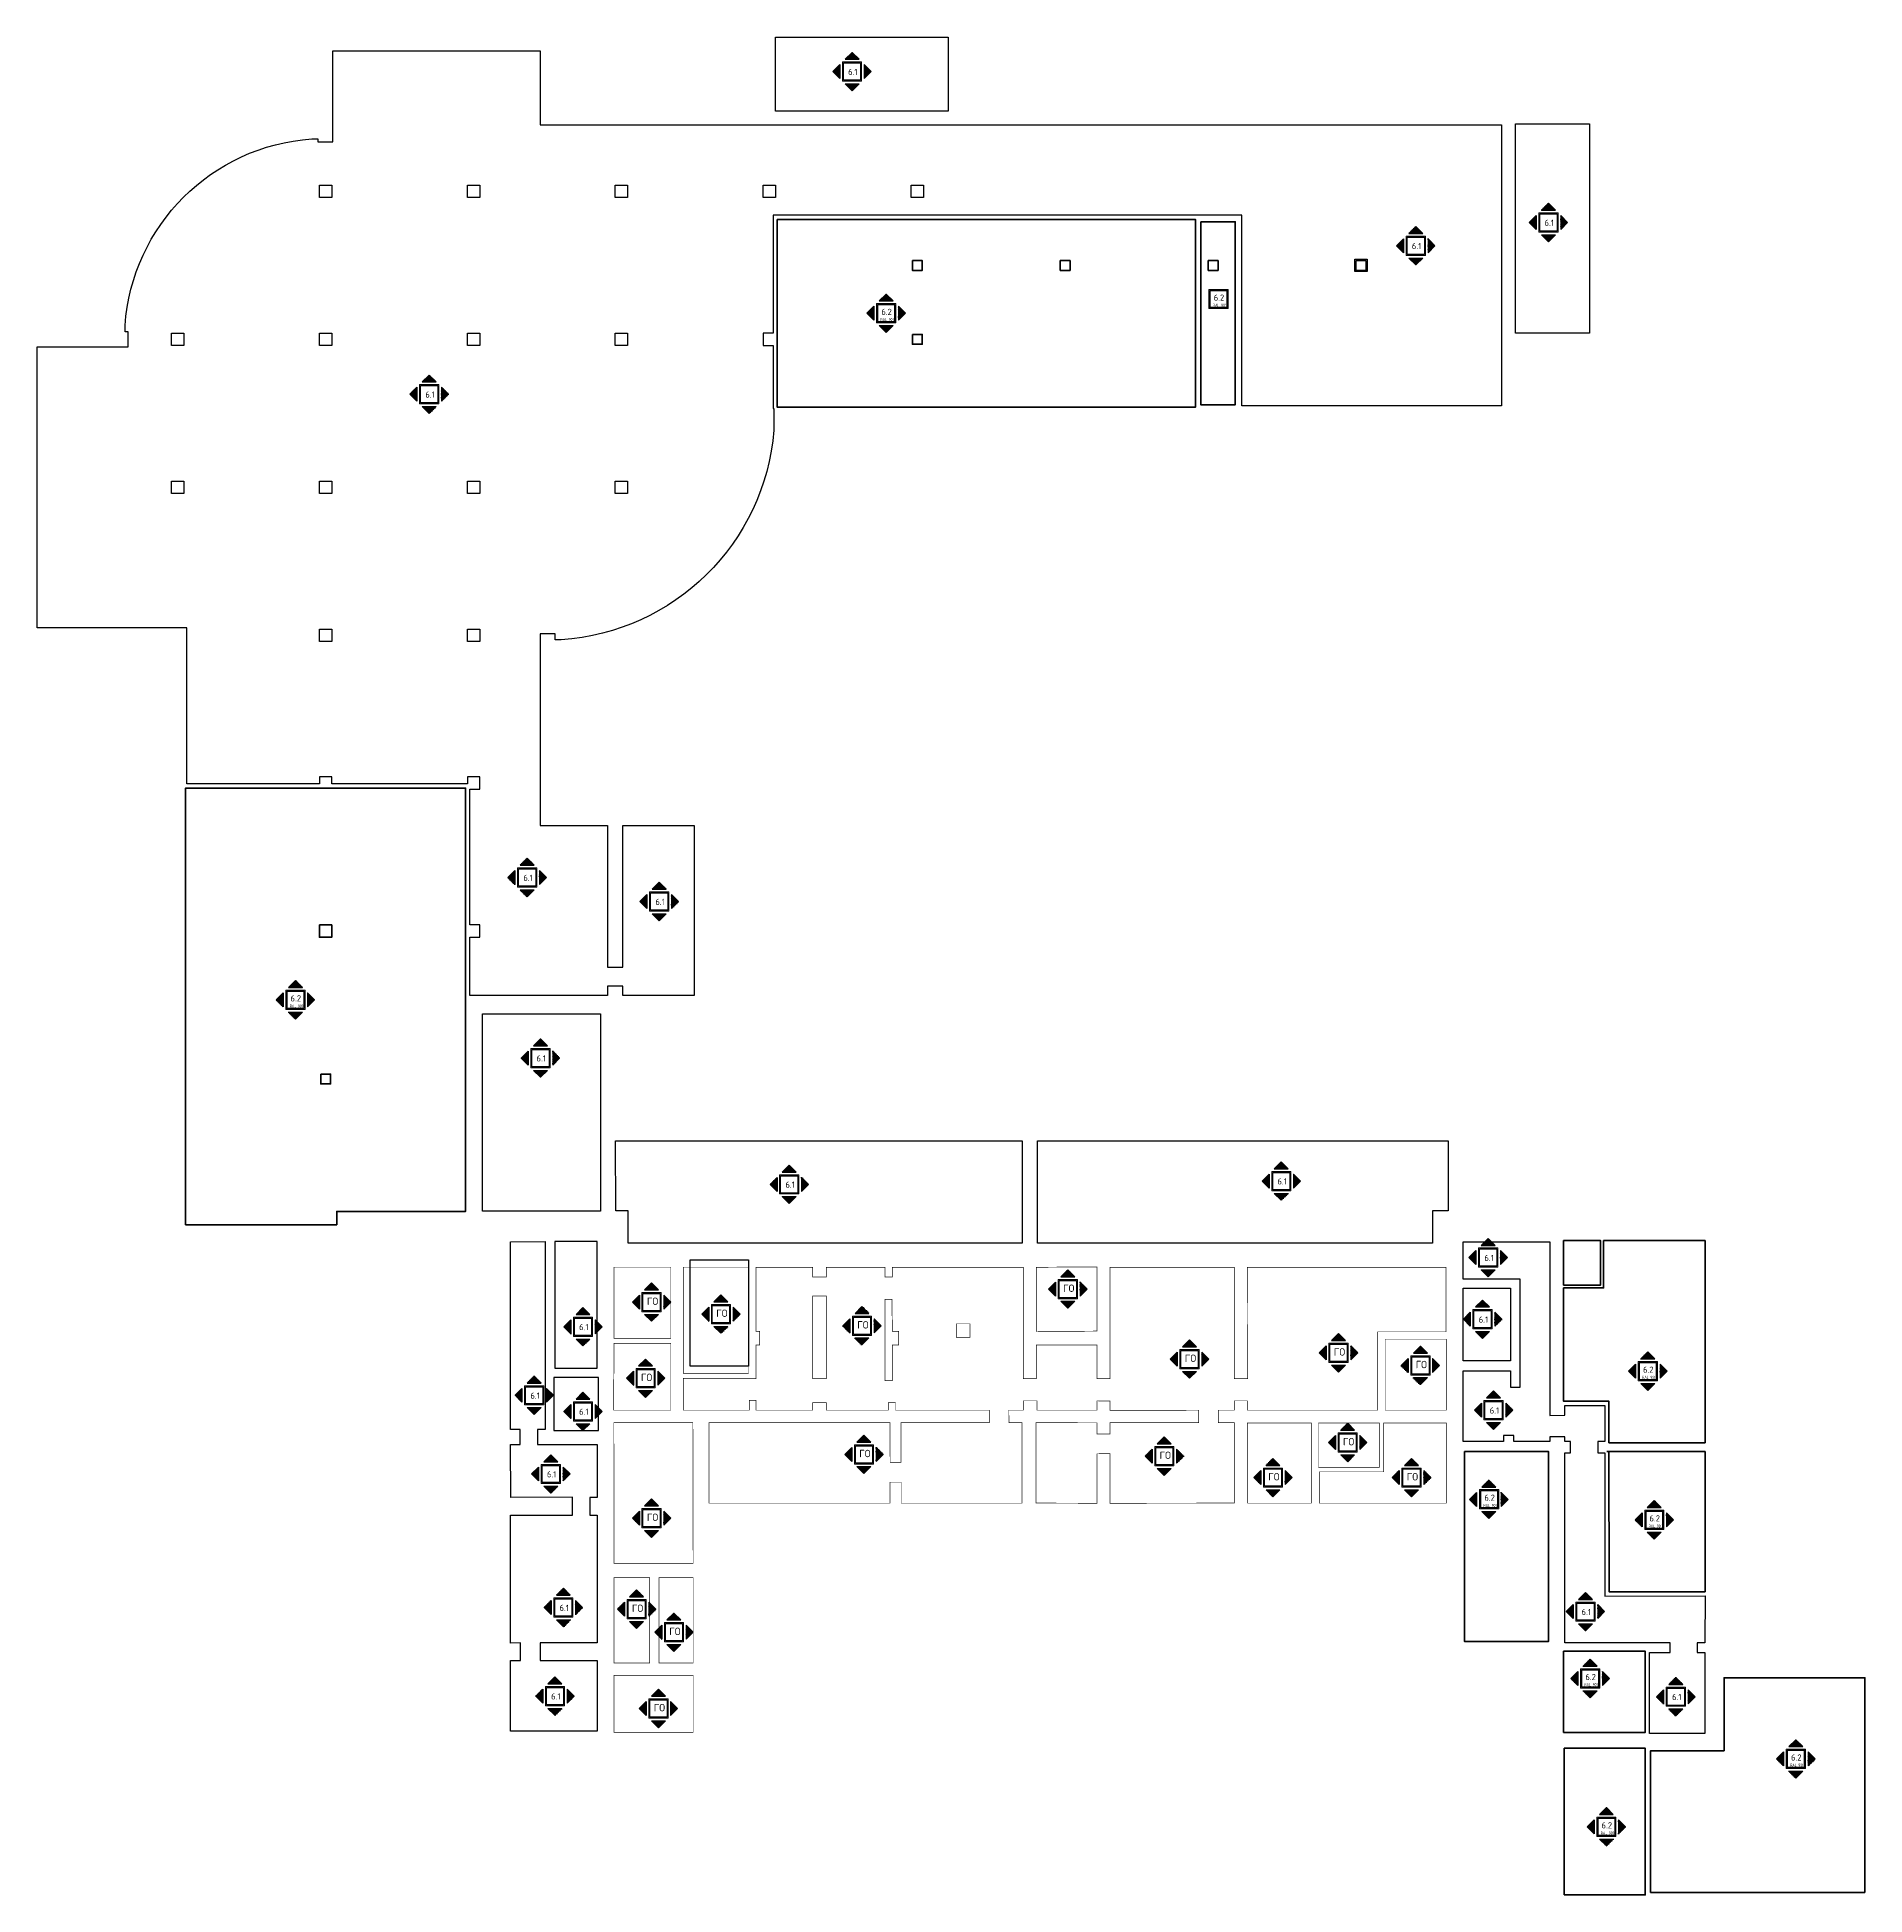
# Model space of a CAD drawing. Header units: millimetres. Extents: x -564166 to 523348, y 26753 to 130896.
# Drawn here: x -352874 to -278738, y 55506 to 130861 of the extents above; entities that cross this region are included whole.
import ezdxf

# ---------------------------------------------------------------- set-up
doc = ezdxf.new("R2010")
doc.units = ezdxf.units.MM
doc.layers.add('!!!_Отделка стен', color=7, linetype='Continuous', lineweight=15)
doc.layers.add('текст', color=7, linetype='Continuous', lineweight=15)
doc.styles.add('ISOCPEUR', font='isocpeur.ttf', dxfattribs={"height": 800})
doc.styles.add('ISOCPEUR_9', font='isocpeur.ttf', dxfattribs={"height": 80})
doc.linetypes.add('зигзаг', pattern='A,0.00254,-5.08,[131,ltypeshp.shx,S=5.08,R=0,X=-5.08,Y=0],-10.16,[131,ltypeshp.shx,S=5.08,R=180,X=5.08,Y=0],-5.08', length=20.32254)
pattern_1 = [(45, (183184.327, -136582.77), (-35.355339, 35.355339), []), (45, (183219.683, -136582.77), (-35.355339, 35.355339), [62.5, -12.5, 0, -12.5])]

# ---------------------------------------------------------------- blocks, each defined once
blk = doc.blocks.new('A$Cbaf7f84e')
at = {"layer": '!!!_Отделка стен'}
blk.add_lwpolyline([(0, 780), (780, 780), (780, 0), (0, 0)], close=True, dxfattribs=at)
at = {"layer": '!!!_Отделка стен', "color": 251, "linetype": 'зигзаг', "lineweight": 30, "ltscale": 10, "true_color": 0x525251}
blk.add_lwpolyline([(40, 740), (740, 740), (740, 40), (40, 40)], close=True, dxfattribs=at)
at = {"layer": '!!!_Отделка стен', "insert": (233, 502), "char_height": 250, "width": 516.67, "attachment_point": 1, "style": 'ISOCPEUR'}
blk.add_mtext('6.1', dxfattribs=at)
blk = doc.blocks.new('A$C7c8b6d3d')
at = {"layer": '!!!_Отделка стен'}
blk.add_lwpolyline([(0, 780), (780, 780), (780, 0), (0, 0)], close=True, dxfattribs=at)
at = {"layer": '!!!_Отделка стен', "color": 253, "lineweight": 50, "true_color": 0x9db9b9}
blk.add_lwpolyline([(40, 740), (740, 740), (740, 40), (40, 40)], close=True, dxfattribs=at)
at = {"layer": '!!!_Отделка стен', "insert": (193, 573), "char_height": 250, "width": 516.67, "attachment_point": 1, "style": 'ISOCPEUR'}
blk.add_mtext('6.2', dxfattribs=at)
at = {"color": 2, "insert": (158, 201), "char_height": 127.64, "width": 515.53, "attachment_point": 1, "style": 'ISOCPEUR'}
blk.add_mtext('{\\W0.7;\\C7;RAL 9010}', dxfattribs=at)
blk = doc.blocks.new('A$C5525643f')
at = {"layer": '!!!_Отделка стен', "lineweight": 25, "ltscale": 20}
h = blk.add_hatch(dxfattribs=at)
h.set_pattern_fill('ANSI35', color=256, scale=200, angle=-90)
h.set_pattern_definition([(315, (-137021.066, -182894.997), (35.355339, 35.355339), []), (315, (-137021.066, -182930.353), (35.355339, 35.355339), [62.5, -12.5, 0, -12.5])])
h.paths.add_polyline_path([(282, 498), (-1, 781), (-284, 498)])
at = {"layer": '!!!_Отделка стен', "lineweight": 13, "ltscale": 20, "true_color": 0x576066}
h = blk.add_hatch(dxfattribs=at)
h.set_pattern_fill('ANSI35', color=251, scale=200)
h.paths.add_polyline_path([(-498, 284), (-781, 1), (-498, -282)])
at = {"layer": '!!!_Отделка стен', "lineweight": 25, "ltscale": 20}
h = blk.add_hatch(dxfattribs=at)
h.set_pattern_fill('ANSI35', color=256, scale=200)
h.set_pattern_definition(pattern_1)
h.paths.add_polyline_path([(-498, 284), (-781, 1), (-498, -282)])
h = blk.add_hatch(dxfattribs=at)
h.set_pattern_fill('ANSI35', color=256, scale=200)
h.set_pattern_definition([(45, (184020.055, -136585.91), (-35.355339, 35.355339), []), (45, (184055.41, -136585.91), (-35.355339, 35.355339), [62.5, -12.5, 0, -12.5])])
h.paths.add_polyline_path([(496, 284), (779, 1), (496, -282)])
at = {"layer": '!!!_Отделка стен', "lineweight": 13, "ltscale": 20, "true_color": 0x576066}
h = blk.add_hatch(dxfattribs=at)
h.set_pattern_fill('ANSI35', color=251, scale=200)
h.paths.add_polyline_path([(-284, -496), (-1, -779), (282, -496)])
at = {"layer": '!!!_Отделка стен', "lineweight": 25, "ltscale": 20}
h = blk.add_hatch(dxfattribs=at)
h.set_pattern_fill('ANSI35', color=256, scale=200)
h.set_pattern_definition(pattern_1)
h.paths.add_polyline_path([(-284, -496), (-1, -779), (282, -496)])
at = {"layer": '!!!_Отделка стен', "lineweight": 25, "ltscale": 10}
for points in [[(-1, 781), (-284, 498), (282, 498)], [(-781, 1), (-498, 284), (-498, -282)], [(779, 1), (496, 284), (496, -282)], [(-1, -779), (-284, -496), (282, -496)]]:
    blk.add_lwpolyline(points, close=True, dxfattribs=at)
blk = doc.blocks.new('A$C55ee2100')
at = {"layer": '!!!_Отделка стен'}
blk.add_lwpolyline([(-672, -108), (108, -108), (108, -888), (-672, -888)], close=True, dxfattribs=at)
at = {"layer": '!!!_Отделка стен', "color": 1, "lineweight": 25}
blk.add_lwpolyline([(-632, -148), (68, -148), (68, -848), (-632, -848)], close=True, dxfattribs=at)
at = {"layer": 'текст', "ltscale": 10}
blk.add_blockref('A$C5525643f', (-282, -498), dxfattribs=at)
at = {"layer": 'текст', "insert": (-474, -312), "char_height": 300, "width": 415.57, "attachment_point": 1, "line_spacing_factor": 1.149209, "style": 'ISOCPEUR_9', "bg_fill": 3, "box_fill_scale": 1.25, "bg_fill_color": 256, "bg_fill_true_color": 13158600, "bg_fill_transparency": 0}
blk.add_mtext('ГО', dxfattribs=at)

msp = doc.modelspace()

# ---------------------------------------------------------------- linework, layer by layer
at = {"layer": '!!!_Отделка стен', "color": 87, "linetype": 'зигзаг', "lineweight": 30, "ltscale": 0.1, "true_color": 0x477c3c}
for points in [[(-322923.6, 130860.7), (-315923.6, 130860.7), (-315923.6, 127860.7), (-322923.6, 127860.7)], [(-292913.6, 127350.7), (-289913.6, 127350.7), (-289913.6, 118850.7), (-292913.6, 118850.7)], [(-341423.6, 124850.7), (-340923.6, 124850.7), (-340923.6, 124350.7), (-341423.6, 124350.7)], [(-335423.6, 124850.7), (-334923.6, 124850.7), (-334923.6, 124350.7), (-335423.6, 124350.7)], [(-329423.6, 124850.7), (-328923.6, 124850.7), (-328923.6, 124350.7), (-329423.6, 124350.7)], [(-323423.6, 124850.7), (-322923.6, 124850.7), (-322923.6, 124350.7), (-323423.6, 124350.7)], [(-317423.6, 124850.7), (-316923.6, 124850.7), (-316923.6, 124350.7), (-317423.6, 124350.7)], [(-347423.6, 118850.7), (-346923.6, 118850.7), (-346923.6, 118350.7), (-347423.6, 118350.7)], [(-341423.6, 118850.7), (-340923.6, 118850.7), (-340923.6, 118350.7), (-341423.6, 118350.7)], [(-335423.6, 118850.7), (-334923.6, 118850.7), (-334923.6, 118350.7), (-335423.6, 118350.7)], [(-329423.6, 118850.7), (-328923.6, 118850.7), (-328923.6, 118350.7), (-329423.6, 118350.7)], [(-347423.6, 112850.7), (-346923.6, 112850.7), (-346923.6, 112350.7), (-347423.6, 112350.7)], [(-341423.6, 112850.7), (-340923.6, 112850.7), (-340923.6, 112350.7), (-341423.6, 112350.7)], [(-335423.6, 112850.7), (-334923.6, 112850.7), (-334923.6, 112350.7), (-335423.6, 112350.7)], [(-329423.6, 112850.7), (-328923.6, 112850.7), (-328923.6, 112350.7), (-329423.6, 112350.7)], [(-341423.6, 106850.7), (-340923.6, 106850.7), (-340923.6, 106350.7), (-341423.6, 106350.7)], [(-335423.6, 106850.7), (-334923.6, 106850.7), (-334923.6, 106350.7), (-335423.6, 106350.7)], [(-334803.7, 91245.7), (-330023.3, 91245.7), (-330023.3, 83242.4), (-334803.7, 83242.4)], [(-312294.2, 81935.7), (-312294.2, 86092.6), (-295639.8, 86092.6), (-295639.8, 83246), (-296275.3, 83246), (-296275.3, 81935.7)], [(-330158.3, 71626.2), (-330451.1, 71626.2), (-330451.1, 70907.6), (-330159.6, 70907.6), (-330159.6, 65728.8), (-332464.9, 65728.8), (-332464.9, 65009.5), (-330159.6, 65009.5), (-330159.6, 62144.6), (-333668.3, 62144.6), (-333668.4, 65009.5), (-333264.9, 65009.5), (-333264.9, 65730.2), (-333667.7, 65719.1), (-333668.9, 70902.6), (-331153.5, 70902.6), (-331153.6, 71634), (-333666.7, 71626.2), (-333667.7, 73772.7), (-333280.5, 73772.7), (-333279.8, 74385), (-333668.3, 74385), (-333668.4, 81999.8), (-332270.8, 82003.2), (-332270.8, 76656.8), (-332270.8, 76656.8), (-332270.8, 74385), (-332579.9, 74385), (-332579.2, 73772.7), (-330158.9, 73772.7)], [(-331870.8, 76872), (-330158.5, 76872), (-330158.5, 82001.5), (-331870.8, 82001.5)], [(-295028.4, 81996), (-291519.5, 81990.5), (-291519.6, 74954.9), (-290908.2, 74961.6), (-290908.4, 75355.8), (-289286.9, 75355.8), (-289286.9, 73897.4), (-289572, 73897.4), (-289572, 73437.1), (-289287.1, 73435.3), (-289286.9, 67626.9), (-285218, 67628.9), (-285222.6, 65728.9), (-285535.2, 65728.9), (-285535.2, 65334.5), (-285222.9, 65334.5), (-285222.9, 62046.5), (-287477, 62046.5), (-287477, 65334.5), (-286635.9, 65334.5), (-286635.9, 65728.9), (-290908.3, 65728.9), (-290908.3, 73436.9), (-290673.9, 73436.8), (-290673.9, 73897.2), (-290908.3, 73897.4), (-290908.3, 74082.7), (-291518.5, 74082.6), (-291518.5, 73897.4), (-292975.3, 73897.5), (-292975.4, 74137.4), (-293392, 74137.2), (-293392, 73897.5), (-295027.7, 73897.5), (-295029, 76767.6), (-293116.9, 76767.6), (-293116.9, 76098.6), (-292718.3, 76098.8), (-292718.3, 80484.7), (-295028.4, 80484.7)], [(-295028.4, 80110.4), (-293116.9, 80110.4), (-293116.9, 77164.9), (-295028.4, 77164.9)], [(-331920.9, 74335), (-330108.3, 74335), (-330108.3, 76485.7), (-331920.9, 76485.7)]]:
    msp.add_lwpolyline(points, close=True, dxfattribs=at)
msp.add_lwpolyline([(-352873.6, 106900.7), (-352873.6, 118300.7), (-349183.6, 118300.7), (-349183.6, 118910.7), (-349306.9, 118910.7), (-349306.9, 119159, -0.3746134), (-341731.9, 126734), (-341483.6, 126734), (-341483.6, 126610.7), (-340873.6, 126610.7), (-340873.6, 130300.7), (-332473.6, 130300.7), (-332473.6, 127300.7), (-293473.6, 127300.7), (-293473.6, 115900.7), (-304005.6, 115900.7), (-304005.6, 123639.9), (-323022.6, 123639.9), (-323023.9, 118850.7), (-323423.6, 118850.7), (-323423.6, 118350.7), (-323023.6, 118350.7), (-323023.9, 115800.7), (-322988.6, 115800.7), (-322988.6, 114912.7, -0.3718371), (-331615.3, 106419.4), (-331863.7, 106419.4), (-331863.7, 106650.7), (-332473.7, 106650.7), (-332473.7, 103281.2), (-332473.7, 98885.7), (-329733.5, 98885.7), (-329733.5, 93137), (-329123.6, 93137), (-329123.6, 98885.7), (-326223.5, 98885.7), (-326223.6, 91985.7), (-329123.5, 91985.7), (-329123.5, 92365.3), (-329733.5, 92365.3), (-329733.5, 91985.7), (-331752.4, 91985.7), (-332502.4, 91985.7), (-335323.7, 91985.7), (-335323.6, 94350.7), (-334923.6, 94350.7), (-334923.6, 94850.7), (-335323.6, 94850.7), (-335323.6, 100350.7), (-334923.6, 100350.7), (-334923.6, 100850.7), (-335423.5, 100850.7), (-335423.7, 100567), (-340923.6, 100570.4), (-340923.6, 100850.7), (-341423.5, 100850.7), (-341423.7, 100570.7), (-346803.7, 100574.3), (-346803.7, 106900.7)], format="xyb", close=True, dxfattribs=at)
at = {"layer": '!!!_Отделка стен', "color": 253, "lineweight": 40, "ltscale": 0.1, "true_color": 0x91c59b, "elevation": 2}
for points in [[(-322852.6, 123469.9), (-305894.4, 123469.9), (-305894.4, 115850.7), (-322852.6, 115850.7)], [(-305673.4, 123369.9), (-304274.9, 123369.9), (-304274.9, 115950.7), (-305673.4, 115950.7)]]:
    msp.add_lwpolyline(points, close=True, dxfattribs=at)
at = {"layer": '!!!_Отделка стен', "color": 253, "lineweight": 40, "ltscale": 0.1, "true_color": 0x91c59b}
for points in [[(-317373.6, 121800.7), (-316973.6, 121800.7), (-316973.6, 121400.7), (-317373.6, 121400.7)], [(-317373.6, 121800.7), (-316973.6, 121800.7), (-316973.6, 121400.7), (-317373.6, 121400.7)], [(-311373.6, 121800.7), (-310973.6, 121800.7), (-310973.6, 121400.7), (-311373.6, 121400.7)], [(-311373.6, 121800.7), (-310973.6, 121800.7), (-310973.6, 121400.7), (-311373.6, 121400.7)], [(-305373.6, 121800.7), (-304973.6, 121800.7), (-304973.6, 121400.7), (-305373.6, 121400.7)], [(-305373.6, 121800.7), (-304973.6, 121800.7), (-304973.6, 121400.7), (-305373.6, 121400.7)], [(-317373.6, 118800.7), (-316973.6, 118800.7), (-316973.6, 118400.7), (-317373.6, 118400.7)], [(-317373.6, 118800.7), (-316973.6, 118800.7), (-316973.6, 118400.7), (-317373.6, 118400.7)], [(-341423.6, 94850.7), (-340923.6, 94850.7), (-340923.6, 94350.7), (-341423.6, 94350.7)], [(-341373.6, 88800.7), (-340973.6, 88800.7), (-340973.6, 88400.7), (-341373.6, 88400.7)], [(-341373.6, 88800.7), (-340973.6, 88800.7), (-340973.6, 88400.7), (-341373.6, 88400.7)], [(-285220.2, 79152.4), (-285218.7, 73847.3), (-289116.9, 73847.3), (-289116.9, 75525.3), (-290960, 75526.1), (-290958.3, 80123.2), (-289338.3, 80123.2), (-289338.3, 82043.2), (-285220.2, 82043.2)], [(-290958.3, 80243.2), (-289458.3, 80243.2), (-289458.3, 82043.2), (-290958.3, 82043.2)], [(-294979.1, 73485), (-291563.7, 73485), (-291566.1, 65788.8), (-294981.4, 65788.8)], [(-290958.3, 62094), (-287647.2, 62094), (-287647.2, 65384.5), (-290958.3, 65384.5)], [(-278739.1, 55606.7), (-287427, 55606.7), (-287427, 61349.8), (-284447.9, 61349.8), (-284447.3, 64312.1), (-278738.5, 64312.1)], [(-290928.3, 55506), (-287647.2, 55506), (-287647.2, 61455.7), (-290928.3, 61455.7)]]:
    msp.add_lwpolyline(points, close=True, dxfattribs=at)
at = {"layer": '!!!_Отделка стен', "color": 87, "linetype": 'зигзаг', "lineweight": 30, "ltscale": 0.1, "true_color": 0x4f6944}
for points in [[(-299423.6, 121850.7), (-298923.6, 121850.7), (-298923.6, 121350.7), (-299423.6, 121350.7)], [(-299373.6, 121800.7), (-298973.6, 121800.7), (-298973.6, 121400.7), (-299373.6, 121400.7)], [(-299373.6, 121800.7), (-298973.6, 121800.7), (-298973.6, 121400.7), (-299373.6, 121400.7)]]:
    msp.add_lwpolyline(points, close=True, dxfattribs=at)
at = {"layer": '!!!_Отделка стен', "color": 253, "lineweight": 40, "ltscale": 0.1, "true_color": 0x91c59b}
for points in [[(-346853.7, 82685.7), (-346853.7, 100400.7), (-335493.7, 100400.7), (-335493.7, 83231), (-340724.7, 83231), (-340724.7, 82685.7), (-346853.7, 82685.7)], [(-289203.8, 73488.5), (-285220.1, 73486.8), (-285218.4, 67798.8), (-289115.4, 67798.9), (-289116.9, 73488.6)]]:
    msp.add_lwpolyline(points, dxfattribs=at)
at = {"layer": '!!!_Отделка стен', "color": 87, "linetype": 'зигзаг', "lineweight": 30, "ltscale": 0.1, "true_color": 0x477c3c, "elevation": -1.4}
msp.add_lwpolyline([(-328898.9, 81936.3), (-328898.9, 83245.5), (-329398, 83245.4), (-329416, 86094.1), (-312914.9, 86094.1), (-312919.9, 81936.3)], close=True, dxfattribs=at)
at = {"layer": '!!!_Отделка стен', "color": 11, "ltscale": 0.1, "true_color": 0xf27172, "const_width": 25}
for points in [[(-329469.8, 78077.7), (-327170.8, 78077.7), (-327170.8, 80967.1), (-329469.8, 80967.1)], [(-326658.3, 76655.1), (-324019.2, 76655.1), (-324019.2, 80967.1), (-326658.3, 80967.1)], [(-312340.2, 78358), (-309885.6, 78372.9), (-309887.4, 80977.8), (-312342, 80963)], [(-321420.1, 76443.9), (-320866.6, 76443.9), (-320866.6, 79796.7), (-321420.1, 79796.7)], [(-315588.3, 78117.6), (-315038.3, 78117.6), (-315038.3, 78667.6), (-315588.3, 78667.6)], [(-329494.8, 75165.7), (-327170.8, 75165.7), (-327170.8, 77882.4), (-329469.8, 77882.4)], [(-298195.9, 75165.7), (-295716.8, 75165.7), (-295715.6, 78046.7), (-298195.9, 78046.7)], [(-329469.8, 68954.6), (-326264.1, 68954.5), (-326277.4, 74654), (-329483.2, 74654)], [(-300869.3, 72665.7), (-298254.7, 72665.7), (-298254.7, 74648.7), (-295716.8, 74648.6), (-295716.8, 71393.9), (-300869.3, 71393.9)], [(-329469.8, 64914.4), (-328024.3, 64914.4), (-328024.3, 68374.1), (-329469.8, 68374.1)], [(-327654.4, 64914.4), (-326263.9, 64914.4), (-326263.9, 68374.1), (-327654.4, 68374.1)], [(-326263.7, 64406), (-329469.8, 64406), (-329469.8, 62094), (-326263.7, 62094)]]:
    msp.add_lwpolyline(points, close=True, dxfattribs=at)
for points in [[(-326658.2, 76443.9), (-323720.5, 76443.9), (-323716.4, 77814.7), (-323568.8, 77812.8), (-323568.8, 77814.7), (-323568.8, 78364.7), (-323716.4, 78364.7), (-323716.4, 80960.2), (-321417.6, 80960.2), (-321417.6, 80567), (-320864.1, 80567), (-320864.1, 80960.2), (-318477.7, 80960.2), (-318477.7, 80565.3), (-318180.1, 80568.6), (-318180.1, 80963.5), (-312869.7, 80961.6), (-312869.7, 76445.4), (-312342, 76443.9), (-312342, 77812.8), (-309883.8, 77812.8), (-309883.8, 76443.9), (-309354.7, 76443.9), (-309354.7, 80960.2), (-304316.3, 80960.2), (-304316.3, 76444), (-303773.1, 76443.9), (-303783.8, 80963), (-295725.4, 80960.2), (-295725.4, 78343.1), (-298496.6, 78343.1), (-298496.6, 75165.7), (-303783.9, 75165.7), (-303783.9, 75544.2), (-304316.3, 75544.2), (-304316.3, 75165.7), (-304966.3, 75165.7), (-304966.3, 74654), (-304316.2, 74654), (-304316.4, 71396.5), (-309354.9, 71391.4), (-309354.7, 73398.7), (-309883.8, 73395.6), (-309883.8, 71391.1), (-312362, 71396.9), (-312362, 74655.4), (-309883.8, 74652.7), (-309883.8, 74196.5), (-309354.7, 74196.5), (-309354.7, 74654), (-305758.8, 74654), (-305758.8, 75165.7), (-309352.4, 75163), (-309357, 75541.5), (-309886.2, 75544.2), (-309881.5, 75165.7), (-312317.5, 75165.7), (-312317.5, 75544.2), (-312874.7, 75544.2), (-312874.7, 75165.7), (-313461.2, 75165.7), (-313456.3, 74654), (-312924.7, 74654), (-312924.7, 71394), (-317827, 71394.1), (-317827, 72245.9), (-318275.6, 72245.9), (-318275.6, 71394.1), (-325622.1, 71394.1), (-325624.9, 74654), (-318276.9, 74654), (-318274.2, 73046.3), (-317830.9, 73046.3), (-317830.9, 74654), (-314249.5, 74654), (-314249.5, 75165.7), (-318057.5, 75165.7), (-318057.5, 75466.9), (-318350.2, 75466.9), (-318350.2, 75165.7), (-320864.1, 75165.7), (-320864.1, 75471.9), (-321417.6, 75471.9), (-321417.6, 75165.7), (-323720.5, 75165.7), (-323720.5, 75568.2), (-323991.4, 75568.2), (-323991.4, 75165.7), (-326658.2, 75165.7), (-326658.2, 76468.2)], [(-318477.7, 79666.7), (-318477.7, 76367), (-318185.1, 76367), (-318185.1, 77814.8), (-317927.7, 77814.8), (-317927.7, 78364.8), (-318185.1, 78364.8), (-318202.7, 79666.7), (-318477.7, 79666.7)], [(-303785.4, 71394), (-303783.8, 74648.7), (-301185.7, 74648.7), (-301185.7, 71394), (-303785.4, 71393.9)], [(-300899.3, 74648.6), (-300899.3, 72845.7), (-298429.3, 72845.7), (-298429.3, 74648.6), (-300899.3, 74648.6)]]:
    msp.add_lwpolyline(points, dxfattribs=at)
at = {"ltscale": 100}
msp.add_lwpolyline([(-326383.4, 81263.1), (-324019.1, 81263.1), (-324019.1, 76951.1), (-326383.4, 76951.1)], close=True, dxfattribs=at)

# ---------------------------------------------------------------- block references
at = {"color": 2}
for name, p in [('A$Cbaf7f84e', (-320210.3, 129074.3)), ('A$Cbaf7f84e', (-291963.2, 122952.6)), ('A$Cbaf7f84e', (-297343.8, 122009)), ('A$C7c8b6d3d', (-305341.2, 119848)), ('A$C7c8b6d3d', (-318825.4, 119270.8)), ('A$Cbaf7f84e', (-337362.7, 115986)), ('A$Cbaf7f84e', (-333386.7, 96383.1)), ('A$Cbaf7f84e', (-328031.6, 95408.4)), ('A$C7c8b6d3d', (-342788.3, 91422)), ('A$Cbaf7f84e', (-332849.7, 89057.8)), ('A$Cbaf7f84e', (-322755.9, 83935.4)), ('A$Cbaf7f84e', (-302798.1, 84067.9)), ('A$Cbaf7f84e', (-294405.1, 80964.5)), ('A$Cbaf7f84e', (-294633.5, 78464.1)), ('A$Cbaf7f84e', (-331122.9, 78159.1)), ('A$C7c8b6d3d', (-287928.3, 76359.2)), ('A$Cbaf7f84e', (-333100.7, 75378.6)), ('A$Cbaf7f84e', (-331122.9, 74725)), ('A$Cbaf7f84e', (-294186.7, 74776.4)), ('A$Cbaf7f84e', (-332428.6, 72187.5)), ('A$C7c8b6d3d', (-294365.4, 71165.6)), ('A$C7c8b6d3d', (-287668.1, 70329)), ('A$Cbaf7f84e', (-331919.5, 66769.7)), ('A$Cbaf7f84e', (-290462.1, 66603.5)), ('A$C7c8b6d3d', (-290268.4, 63892.9)), ('A$Cbaf7f84e', (-332260.1, 63177.5)), ('A$Cbaf7f84e', (-286792.7, 63153.1)), ('A$C7c8b6d3d', (-281924.4, 60629.6)), ('A$C7c8b6d3d', (-289612.4, 57877))]:
    msp.add_blockref(name, p, dxfattribs=at)
at = {"layer": 'текст', "ltscale": 10}
for p in [(-319819.6, 129463.6), (-291572.5, 123341.9), (-296953.1, 122398.3), (-318435.4, 119660.8), (-336972, 116375.3), (-332996, 96772.4), (-327640.9, 95797.7), (-342398.3, 91812), (-332459, 89447.1), (-302407.4, 84457.2), (-322365.2, 84324.7), (-294014.4, 81353.8), (-330732.2, 78548.4), (-294242.8, 78853.4), (-287538.3, 76749.2), (-332710, 75767.9), (-330732.2, 75114.3), (-293796, 75165.7), (-332037.9, 72576.8), (-293990.5, 71547.4), (-287278.1, 70719), (-331528.8, 67159), (-290071.4, 66992.8), (-289878.4, 64282.9), (-331869.4, 63566.8), (-286402, 63542.4), (-281534.4, 61019.6), (-289222.4, 58267)]:
    msp.add_blockref('A$C5525643f', p, dxfattribs=at)

# ---------------------------------------------------------------- next in the draw order: block references
for p in [(-310785.3, 80575.6), (-327667.9, 80046.9), (-324855.4, 79560.3), (-319133.9, 79088.6), (-305846.5, 77735.2), (-299802.8, 77990.4), (-296483, 77479.9), (-327909.1, 76958.3), (-299433.2, 74349.3), (-319053, 73870.2), (-306870.8, 73798.9), (-302462.9, 72928.3), (-296844.7, 72928.3), (-327667.9, 71284.2), (-328275.4, 67593.5), (-327391.2, 63562.4)]:
    msp.add_blockref('A$C55ee2100', p, dxfattribs=at)

# ---------------------------------------------------------------- next in the draw order: block references
msp.add_blockref('A$C55ee2100', (-326759.7, 66655.2), dxfattribs=at)

doc.saveas('drawing.dxf')
